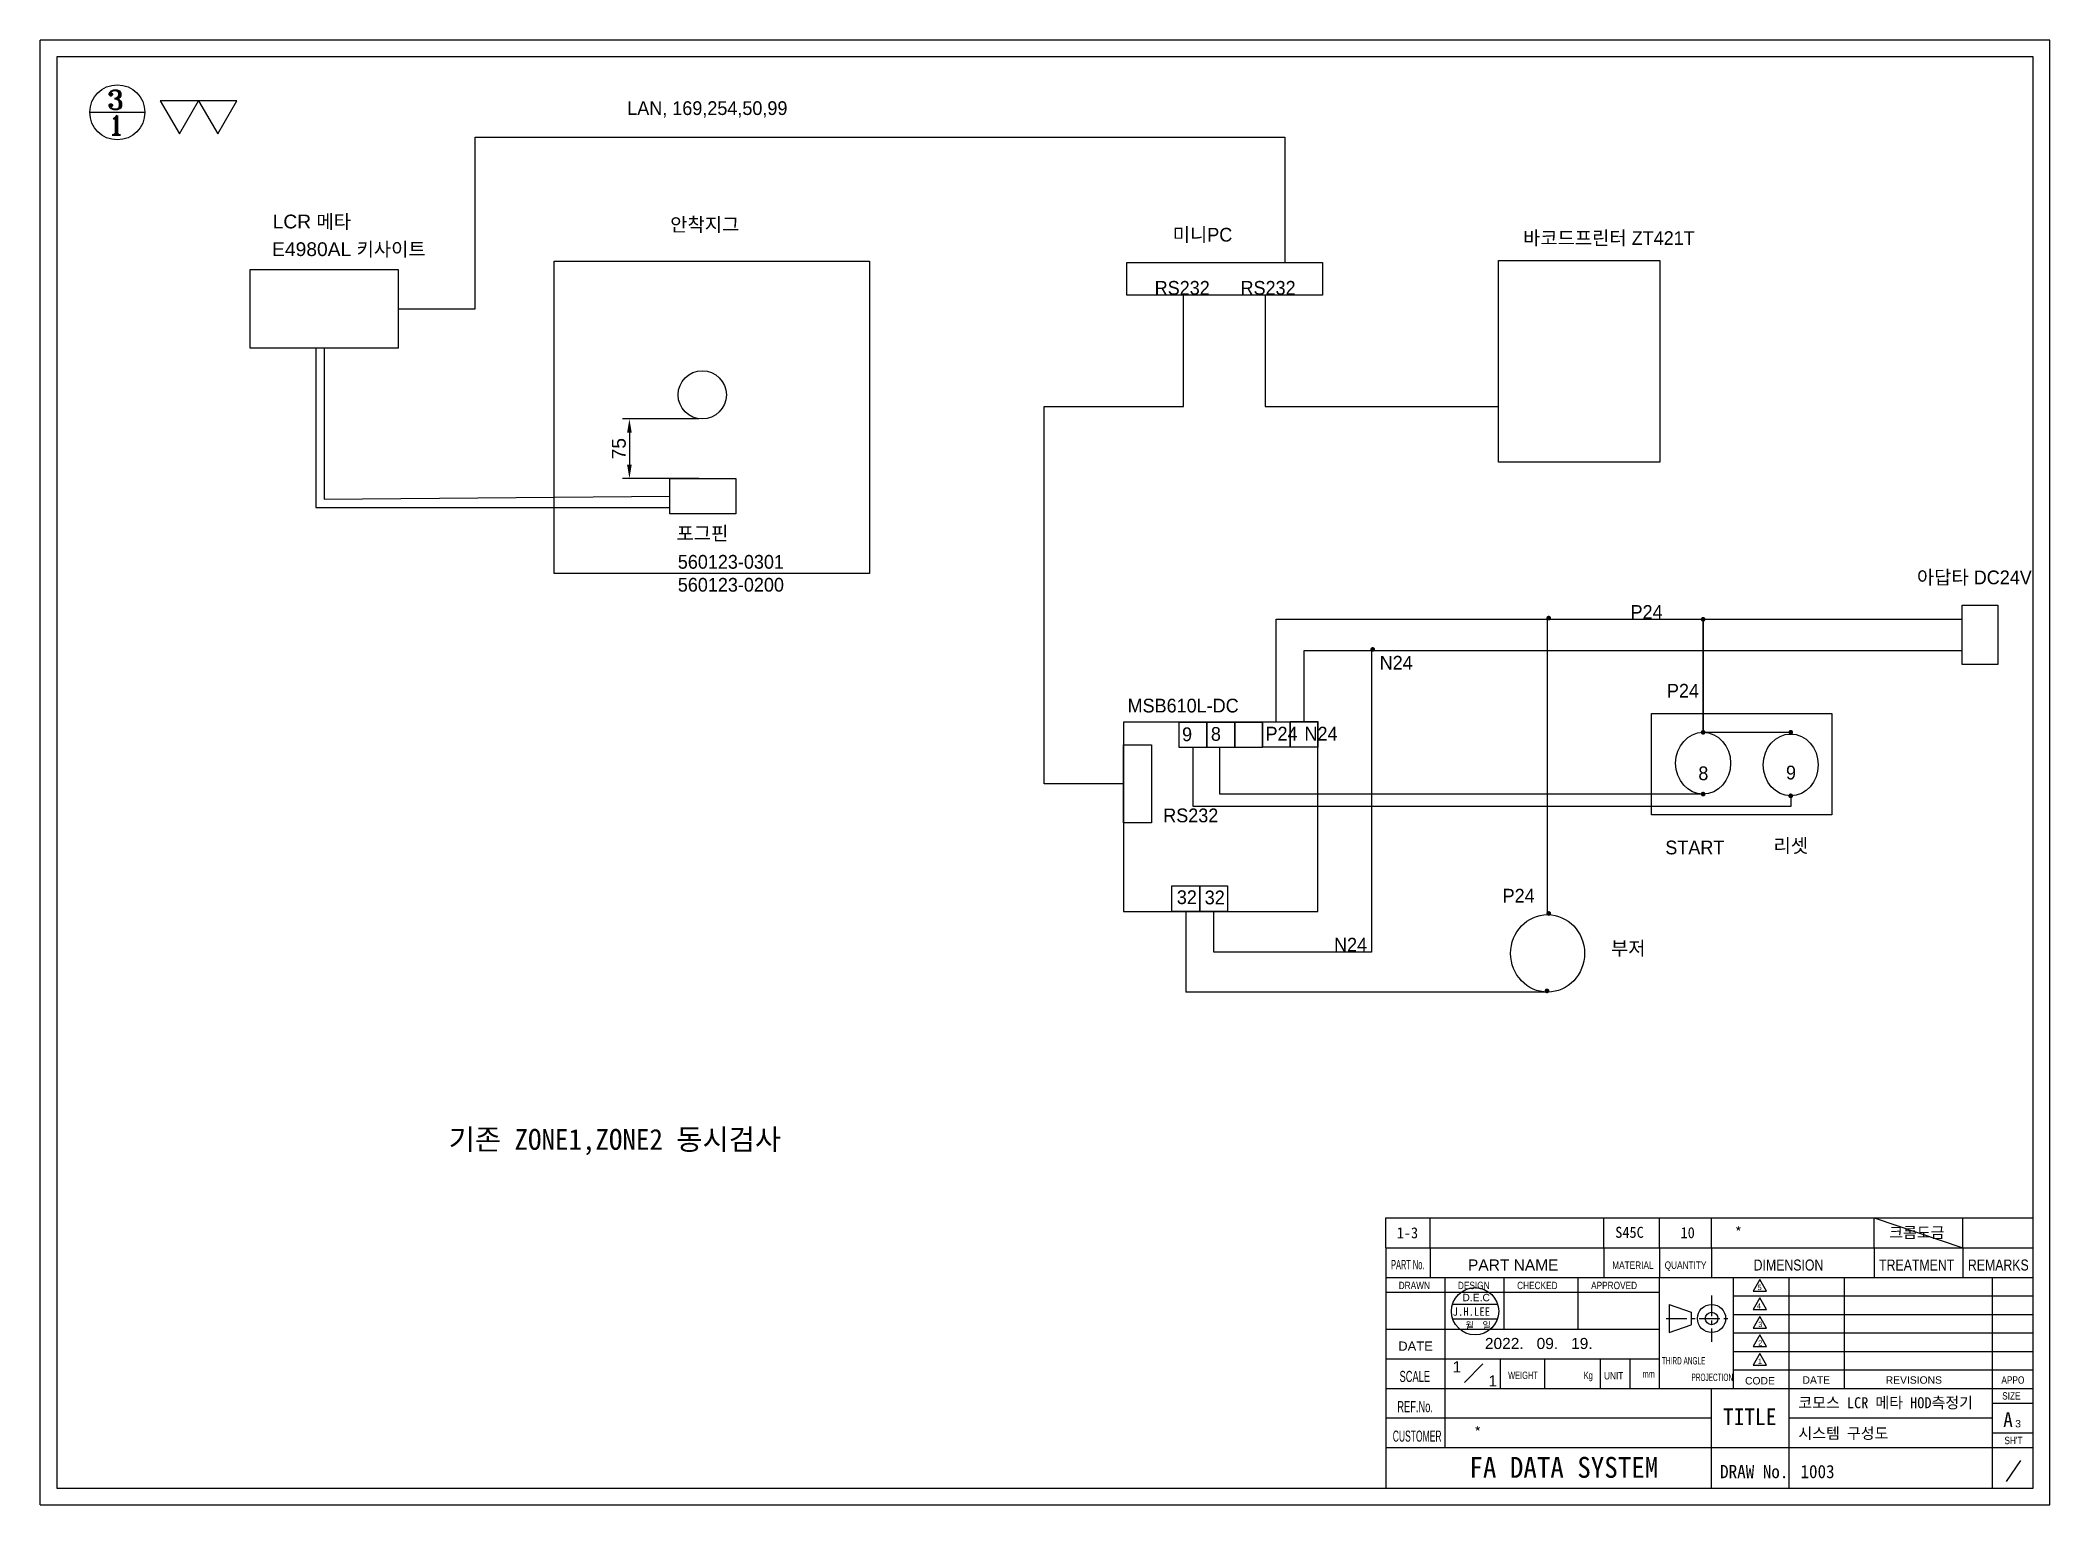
# Model space of a CAD drawing. Header units: millimetres. Extents: x 556 to 1381, y 428 to 696.
# Drawn here: x 555.8 to 920.8, y 428 to 694 of the extents above; entities that cross this region are included whole.
import ezdxf

# ---------------------------------------------------------------- set-up
doc = ezdxf.new("R2010")
doc.units = ezdxf.units.MM
doc.linetypes.add('CENTER', pattern=[2, 1.25, -0.25, 0.25, -0.25])
for name, color, linetype in [('가는실선', 4, 'Continuous'), ('실선', 3, 'Continuous'), ('실선2', 7, 'Continuous'), ('외형선', 5, 'Continuous'), ('중심선', 1, 'CENTER')]:
    doc.layers.add(name, color=color, linetype=linetype)
doc.styles.get("Standard").update_dxf_attribs({"font": 'arial.ttf'})
doc.styles.add('STYLE1', font='romant.shx')
doc.styles.add('STYLE2', font='BatangChe.TTF')
doc.styles.add('석', font='GulimChe.TTF')
doc.dimstyles.new('ISO-25', dxfattribs={"dimtxt": 2.5, "dimasz": 2.5, "dimexe": 1.25, "dimexo": 0.625, "dimtad": 1, "dimtxsty": 'Standard', "dimcen": 2.5, "dimadec": 0, "dimazin": 0, "dimtfac": 1, "dimtmove": 0, "dimatfit": 3, "dimfxl": 1, "dimarcsym": 0})

msp = doc.modelspace()

# ---------------------------------------------------------------- texts
at = {"char_height": 2.5, "attachment_point": 1}
for s, width, insert in [('{\\fGulim|b0|i0|c129|p50;LAN, 169,254,50,99}', 29.43678, (662.378, 682.895)), ('LCR {\\fGulim|b0|i0|c129|p50;메타}', 29.43678, (597.975, 662.302)), ('{\\fGulim|b0|i0|c129|p50;안착지그}', 29.43678, (670.178, 661.757)), ('E4980AL {\\fGulim|b0|i0|c129|p50;키사이트}', 29.43678, (597.875, 657.278)), ('{\\fGulim|b0|i0|c129|p50;미니PC}', 29.43678, (761.451, 659.904)), ('{\\fGulim|b0|i0|c129|p50;바코드프린터 ZT421T}', 29.43678, (825.079, 659.29)), ('{\\fGulim|b0|i0|c129|p50;RS232}', 3.96653, (758.174, 650.253)), ('{\\fGulim|b0|i0|c129|p50;RS232}', 3.96653, (773.772, 650.253)), ('{\\fGulim|b0|i0|c129|p50;포그핀}', 29.43678, (671.333, 605.676)), ('{\\fGulim|b0|i0|c129|p50;560123-0301\\P560123-0200}', 29.43678, (671.561, 600.495)), ('{\\fGulim|b0|i0|c129|p50;아답타 DC24V}', 29.43678, (896.618, 597.669)), ('{\\fGulim|b0|i0|c129|p50;P24}', 3.96653, (844.609, 591.378)), ('{\\fGulim|b0|i0|c129|p50;N24}', 3.96653, (799.037, 582.168)), ('{\\fGulim|b0|i0|c129|p50;P24}', 3.96653, (851.214, 577.076)), ('{\\fGulim|b0|i0|c129|p50;MSB610L-DC}', 3.96653, (753.255, 574.383)), ('{\\fGulim|b0|i0|c129|p50;9}', 3.96653, (763.148, 569.176)), ('{\\fGulim|b0|i0|c129|p50;8}', 3.96653, (768.389, 569.239)), ('{\\fGulim|b0|i0|c129|p50;P24}', 3.96653, (778.306, 569.286)), ('{\\fGulim|b0|i0|c129|p50;N24}', 3.96653, (785.389, 569.286)), ('{\\fGulim|b0|i0|c129|p50;8}', 3.96653, (856.919, 562.09)), ('{\\fGulim|b0|i0|c129|p50;9}', 3.96653, (872.835, 562.221)), ('{\\fGulim|b0|i0|c129|p50;RS232}', 3.96653, (759.729, 554.44)), ('{\\fGulim|b0|i0|c129|p50;START}', 29.43678, (850.923, 548.615)), ('{\\fGulim|b0|i0|c129|p50;리셋}', 29.43678, (870.576, 548.927)), ('{\\fGulim|b0|i0|c129|p50;32}', 3.96653, (762.197, 539.583)), ('{\\fGulim|b0|i0|c129|p50;32}', 3.96653, (767.263, 539.539)), ('{\\fGulim|b0|i0|c129|p50;P24}', 3.96653, (821.372, 539.856)), ('{\\fGulim|b0|i0|c129|p50;N24}', 3.96653, (790.752, 530.958)), ('{\\fGulim|b0|i0|c129|p50;부저}', 29.43678, (841.044, 530.288))]:
    msp.add_mtext_dynamic_manual_height_columns(s, width=width, gutter_width=12.5, heights=[0], dxfattribs=dict(at, insert=insert))
at = {"layer": '가는실선', "style": 'STYLE2'}
for s, height, p in [('1-3', 2, (802.142, 476.381)), ('S45C', 2, (841.829, 476.469)), ('10', 2, (853.688, 476.408)), ('*', 2, (863.539, 476.469)), ('크롬도금', 2, (891.593, 476.442)), ('J.H.LEE', 1.5, (812.285, 462.32)), ('월  일', 1.2, (814.61, 459.998)), ('TITLE', 3, (861.398, 442.484)), ('코모스 LCR 메타 HOD측정기', 2, (875.087, 445.524)), ('*', 2, (816.198, 440.148)), ('시스템 구성도', 2, (875.087, 439.968)), ('DRAW No.', 2.4, (860.867, 432.821)), ('1003', 2.4, (875.465, 432.821))]:
    msp.add_text(s, height=height, dxfattribs=at).set_placement(p)
at = {"layer": '가는실선'}
for s, height, width, p in [('PART No.', 1.68, 0.55, (801.115, 470.763)), ('MATERIAL', 1.344, 0.8, (841.277, 470.839)), ('QUANTITY', 1.344, 0.8, (850.798, 470.839)), ('DIMENSION', 2, 0.8, (866.96, 470.533)), ('TREATMENT', 2, 0.8, (889.744, 470.533)), ('REMARKS', 2, 0.8, (905.872, 470.533)), ('DRAWN', 1.344, 0.8, (802.498, 467.154)), ('DESIGN', 1.344, 0.8, (813.25, 467.154)), ('CHECKED', 1.344, 0.8, (824.002, 467.154)), ('APPROVED', 1.344, 0.8, (837.442, 467.154)), ('5', 0.96, 0.8, (867.678, 466.986)), ('4', 0.96, 0.8, (867.559, 463.626)), ('3', 0.96, 0.8, (867.789, 460.266)), ('2', 0.96, 0.8, (867.789, 456.906)), ('THIRD ANGLE', 1.344, 0.5, (850.319, 453.468)), ('1', 0.96, 0.8, (867.73, 453.546)), ('SCALE', 2.016, 0.6, (802.65, 450.29)), ('WEIGHT', 1.344, 0.6, (822.37, 450.827)), ('Kg', 1.344, 0.6, (836.105, 450.827)), ('UNIT', 1.344, 0.8, (839.789, 450.75)), ('mm', 1.344, 0.6, (846.771, 451.057)), ('PROJECTION', 1.344, 0.5, (855.679, 450.465)), ('APPO', 1.344, 0.8, (911.962, 449.977)), ('REF.No.', 2.016, 0.6, (802.238, 444.8)), ('SIZE', 1.344, 0.8, (912.099, 447.095)), ('CUSTOMER', 2.016, 0.55, (801.414, 439.447)), ("SH'T", 1.344, 0.8, (912.511, 438.997))]:
    msp.add_text(s, height=height, dxfattribs=dict(at, width=width)).set_placement(p)
for s, height, p in [('PART NAME', 2.016, (815.081, 470.533)), ('D.E.C', 1.344, (814.059, 464.957)), ('DATE', 1.68, (802.42, 455.964)), ('2022.   09.   19.', 2.016, (818.148, 456.276)), ('1', 2.016, (812.285, 452.032)), ('1', 2.016, (818.797, 449.47)), ('CODE', 1.344, (865.4, 449.84)), ('DATE', 1.344, (875.838, 449.977)), ('REVISIONS', 1.344, (890.947, 449.977)), ('3', 1.344, (914.473, 442.046))]:
    msp.add_text(s, height=height, dxfattribs=at).set_placement(p)
at = {"layer": '실선'}
for s, height, style, p in [('3', 3.5, 'STYLE1', (567.919, 681.382)), ('1', 3.5, 'STYLE1', (568.099, 676.809)), ('A', 2.688, 'STYLE2', (912.296, 442.119))]:
    msp.add_text(s, height=height, dxfattribs=dict(at, style=style)).set_placement(p)
at = {"layer": '실선2', "color": 4, "style": '석'}
for s, p in [('기존 ZONE1,ZONE2 동시검사', (629.947, 492.453)), ('FA DATA SYSTEM', (815.341, 432.888))]:
    msp.add_text(s, height=3.79006, dxfattribs=at).set_placement(p)

# ---------------------------------------------------------------- blocks, each defined once
blk = doc.blocks.new('*D9')
at = {"color": 0, "lineweight": -2, "transparency": 16777216}
for p, q in [((675.38, 625.19), (661.52, 625.19)), ((662.77, 622.69), (662.77, 616.88)), ((675.38, 614.38), (661.52, 614.38))]:
    blk.add_line(p, q, dxfattribs=at)
at = {"color": 0, "transparency": 16777216}
for points in [[(662.35, 622.69), (663.19, 622.69), (662.77, 625.19)], [(662.35, 616.88), (663.19, 616.88), (662.77, 614.38)]]:
    blk.add_solid(points, dxfattribs=at)
at = {"layer": 'Defpoints', "color": 0, "transparency": 16777216}
for p in [(676, 625.19), (662.77, 614.38), (676, 614.38)]:
    blk.add_point(p, dxfattribs=at)
at = {"color": 0, "transparency": 16777216, "insert": (660.87, 619.79), "char_height": 2.5, "attachment_point": 5, "rotation": 90}
blk.add_mtext('75', dxfattribs=at)

# ---------------------------------------------------------------- dimensions: what is measured, and where the dimension line sits
dim = msp.add_linear_dim(base=(662.769, 614.383), p1=(676.003, 625.193), p2=(676.003, 614.383), angle=90, text='75', dimstyle='ISO-25', override={"dimcen": 1})
dim.commit()
dim.dimension.update_dxf_attribs({"geometry": '*D9', "text_midpoint": (660.872, 619.788)})

# ---------------------------------------------------------------- linework, layer by layer
for p, q in [((634.766, 645.205), (634.766, 676.391)), ((634.766, 676.391), (781.823, 676.391)), ((781.823, 676.391), (781.823, 653.605)), ((763.438, 627.468), (763.438, 647.683)), ((778.256, 647.683), (778.256, 627.468)), ((620.76, 645.205), (634.766, 645.205)), ((605.791, 638.047), (605.791, 609.083)), ((607.314, 638.047), (607.314, 610.649)), ((738.091, 558.918), (738.091, 627.468)), ((738.091, 627.468), (763.438, 627.468)), ((778.256, 627.468), (820.619, 627.468)), ((607.314, 610.649), (670.087, 611.17)), ((605.791, 609.083), (670.087, 609.083)), ((780.264, 570.196), (780.264, 588.811)), ((780.264, 588.811), (904.655, 588.811)), ((829.536, 535.164), (829.536, 588.811)), ((857.786, 568.281), (857.786, 588.811)), ((857.786, 588.811), (857.786, 568.281)), ((785.304, 570.245), (785.304, 583.129)), ((785.304, 583.129), (904.655, 583.129)), ((797.556, 583.129), (797.556, 528.361)), ((857.786, 568.281), (873.695, 568.281)), ((765.151, 554.827), (765.151, 565.506)), ((770.002, 557.057), (770.002, 565.506)), ((752.519, 558.918), (738.091, 558.918)), ((873.695, 554.827), (765.151, 554.827)), ((857.786, 557.057), (770.002, 557.057)), ((873.695, 556.745), (873.695, 554.827)), ((763.83, 535.753), (763.83, 521.105)), ((768.909, 528.361), (768.909, 535.753)), ((797.556, 528.361), (768.909, 528.361)), ((829.536, 521.105), (763.83, 521.105)), ((888.857, 480.106), (904.985, 474.663))]:
    msp.add_line(p, q)
for points in [[(649.112, 653.823), (706.402, 653.823), (706.402, 597.147), (649.112, 597.147)], [(753.119, 653.605), (788.666, 653.605), (788.666, 647.683), (753.119, 647.683)], [(820.619, 653.988), (849.9, 653.988), (849.9, 617.355), (820.619, 617.355)], [(593.869, 652.363), (620.76, 652.363), (620.76, 638.047), (593.869, 638.047)], [(670.087, 614.383), (682.071, 614.383), (682.071, 607.956), (670.087, 607.956)], [(904.852, 591.359), (911.321, 591.359), (911.321, 580.582), (904.852, 580.582)], [(787.824, 570.148), (752.519, 570.148), (752.519, 535.753), (787.824, 535.753)], [(762.625, 570.148), (767.665, 570.148), (767.665, 565.506), (762.625, 565.506)], [(767.665, 570.148), (772.704, 570.148), (772.704, 565.506), (767.665, 565.506)], [(772.704, 570.148), (777.744, 570.148), (777.744, 565.506), (772.704, 565.506)], [(777.744, 570.196), (782.784, 570.196), (782.784, 565.554), (777.744, 565.554)], [(782.784, 570.245), (787.824, 570.245), (787.824, 565.603), (782.784, 565.603)], [(848.428, 571.711), (881.182, 571.711), (881.182, 553.315), (848.428, 553.315)], [(752.519, 565.992), (757.596, 565.992), (757.596, 551.843), (752.519, 551.843)], [(761.31, 540.395), (766.35, 540.395), (766.35, 535.753), (761.31, 535.753)], [(766.35, 540.395), (771.39, 540.395), (771.39, 535.753), (766.35, 535.753)]]:
    msp.add_lwpolyline(points, close=True)
at = {"const_width": 0.428}
for points in [[(829.536, 589.025, 1), (829.964, 589.025, 1)], [(857.572, 588.811, 1), (858, 588.811, 1)], [(797.556, 583.343, 1), (797.984, 583.343, 1)], [(857.572, 568.281, 1), (858, 568.281, 1)], [(873.481, 568.281, 1), (873.909, 568.281, 1)], [(857.572, 557.057, 1), (858, 557.057, 1)], [(873.481, 556.745, 1), (873.909, 556.745, 1)], [(829.536, 535.378, 1), (829.964, 535.378, 1)], [(829.211, 521.319, 1), (829.639, 521.319, 1)]]:
    msp.add_lwpolyline(points, format="xyb", close=True, dxfattribs=at)
msp.add_circle((676.003, 629.575), 4.382)
for centre, major_axis, ratio in [((857.786, 562.669), (0, -5.612), 0.8893112), ((873.695, 562.357), (0, -5.612), 0.8893112), ((829.536, 528.134), (0, 7.03), 0.9549987)]:
    msp.add_ellipse(centre, major_axis=major_axis, ratio=ratio)
at = {"layer": '가는실선'}
for p, q in [((555.753, 427.983), (555.753, 693.983)), ((555.753, 427.983), (555.753, 693.983)), ((920.753, 693.983), (555.753, 693.983)), ((920.753, 427.983), (920.753, 693.983)), ((800.153, 480.106), (917.753, 480.106)), ((808.217, 474.663), (808.217, 480.106)), ((839.736, 474.663), (839.736, 480.106)), ((849.881, 474.663), (849.881, 480.106)), ((859.299, 474.663), (859.299, 480.106)), ((888.857, 474.663), (888.857, 480.106)), ((904.985, 474.663), (904.985, 480.106)), ((808.217, 474.663), (808.217, 469.287)), ((839.736, 474.663), (839.736, 469.287)), ((849.881, 474.663), (849.881, 469.287)), ((859.299, 474.663), (859.299, 469.287)), ((888.857, 474.663), (888.857, 469.287)), ((904.985, 474.663), (904.985, 469.287)), ((800.153, 469.287), (917.753, 469.287)), ((810.905, 438.375), (810.905, 469.287)), ((821.657, 459.879), (821.657, 469.287)), ((835.097, 459.879), (835.097, 469.287)), ((849.881, 449.127), (849.881, 469.287)), ((863.321, 449.127), (863.321, 469.287)), ((873.401, 430.983), (873.401, 469.287)), ((883.481, 449.127), (883.481, 469.287)), ((910.361, 430.983), (910.361, 469.287)), ((800.153, 466.599), (849.881, 466.599)), ((863.321, 465.927), (917.753, 465.927)), ((863.321, 462.567), (917.753, 462.567)), ((800.153, 459.879), (849.881, 459.879)), ((863.321, 459.207), (917.753, 459.207)), ((800.153, 454.503), (849.881, 454.503)), ((817.766, 453.567), (814.466, 450.194)), ((820.985, 449.127), (820.985, 454.503)), ((829.049, 449.127), (829.049, 454.503)), ((839.129, 449.127), (839.129, 454.503)), ((844.505, 449.127), (844.505, 454.503)), ((863.321, 455.847), (917.753, 455.847)), ((800.153, 449.127), (917.753, 449.127)), ((859.289, 430.983), (859.289, 449.127)), ((863.321, 452.487), (917.753, 452.487)), ((910.361, 446.439), (917.753, 446.439)), ((800.153, 443.751), (859.289, 443.751)), ((873.401, 443.751), (910.361, 443.751)), ((800.153, 438.375), (917.753, 438.375)), ((910.361, 441.063), (917.753, 441.063)), ((915.449, 436.058), (912.839, 432.215)), ((555.753, 427.983), (920.753, 427.983))]:
    msp.add_line(p, q, dxfattribs=at)
for points in [[(868.088, 468.907), (866.873, 466.804), (869.303, 466.804)], [(868.088, 465.547), (866.873, 463.444), (869.303, 463.444)], [(868.088, 462.187), (866.873, 460.084), (869.303, 460.084)], [(868.088, 458.827), (866.873, 456.724), (869.303, 456.724)], [(868.088, 455.467), (866.873, 453.364), (869.303, 453.364)]]:
    msp.add_lwpolyline(points, close=True, dxfattribs=at)
at = {"layer": '실선'}
for p, q in [((564.763, 680.886), (574.763, 680.886)), ((812.286, 464.449), (820.446, 464.449)), ((851.6, 464.38), (855.632, 462.97)), ((851.6, 464.38), (851.6, 459.264)), ((812.305, 461.761), (820.427, 461.761)), ((851.6, 459.264), (855.632, 460.674)), ((855.632, 462.97), (855.632, 460.674))]:
    msp.add_line(p, q, dxfattribs=at)
for points in [[(581.045, 676.95), (584.517, 682.964), (577.573, 682.964)], [(587.989, 676.95), (591.461, 682.964), (584.517, 682.964)]]:
    msp.add_lwpolyline(points, close=True, dxfattribs=at)
for centre, radius in [((569.763, 680.886), 5), ((816.366, 463.134), 4.286), ((859.318, 461.822), 2.554), ((859.318, 461.822), 1.142)]:
    msp.add_circle(centre, radius, dxfattribs=at)
at = {"layer": '외형선'}
for p, q in [((558.753, 690.983), (558.753, 430.983)), ((917.753, 690.983), (558.753, 690.983)), ((917.753, 430.983), (917.753, 690.983)), ((800.153, 474.663), (800.153, 480.106)), ((800.153, 474.663), (917.753, 474.663)), ((800.153, 474.663), (800.153, 430.983)), ((558.753, 430.983), (917.753, 430.983))]:
    msp.add_line(p, q, dxfattribs=at)
at = {"layer": '중심선', "ltscale": 3}
for p, q in [((859.318, 465.986), (859.318, 457.584)), ((851.065, 461.822), (862.3, 461.822))]:
    msp.add_line(p, q, dxfattribs=at)

msp.set_redraw_order([(e.dxf.handle, doc.entitydb.next_handle()) for e in msp.query("TEXT MTEXT ATTDEF DIMENSION ARC_DIMENSION")])  # texts and dimensions are drawn at this point

doc.saveas('drawing.dxf')
